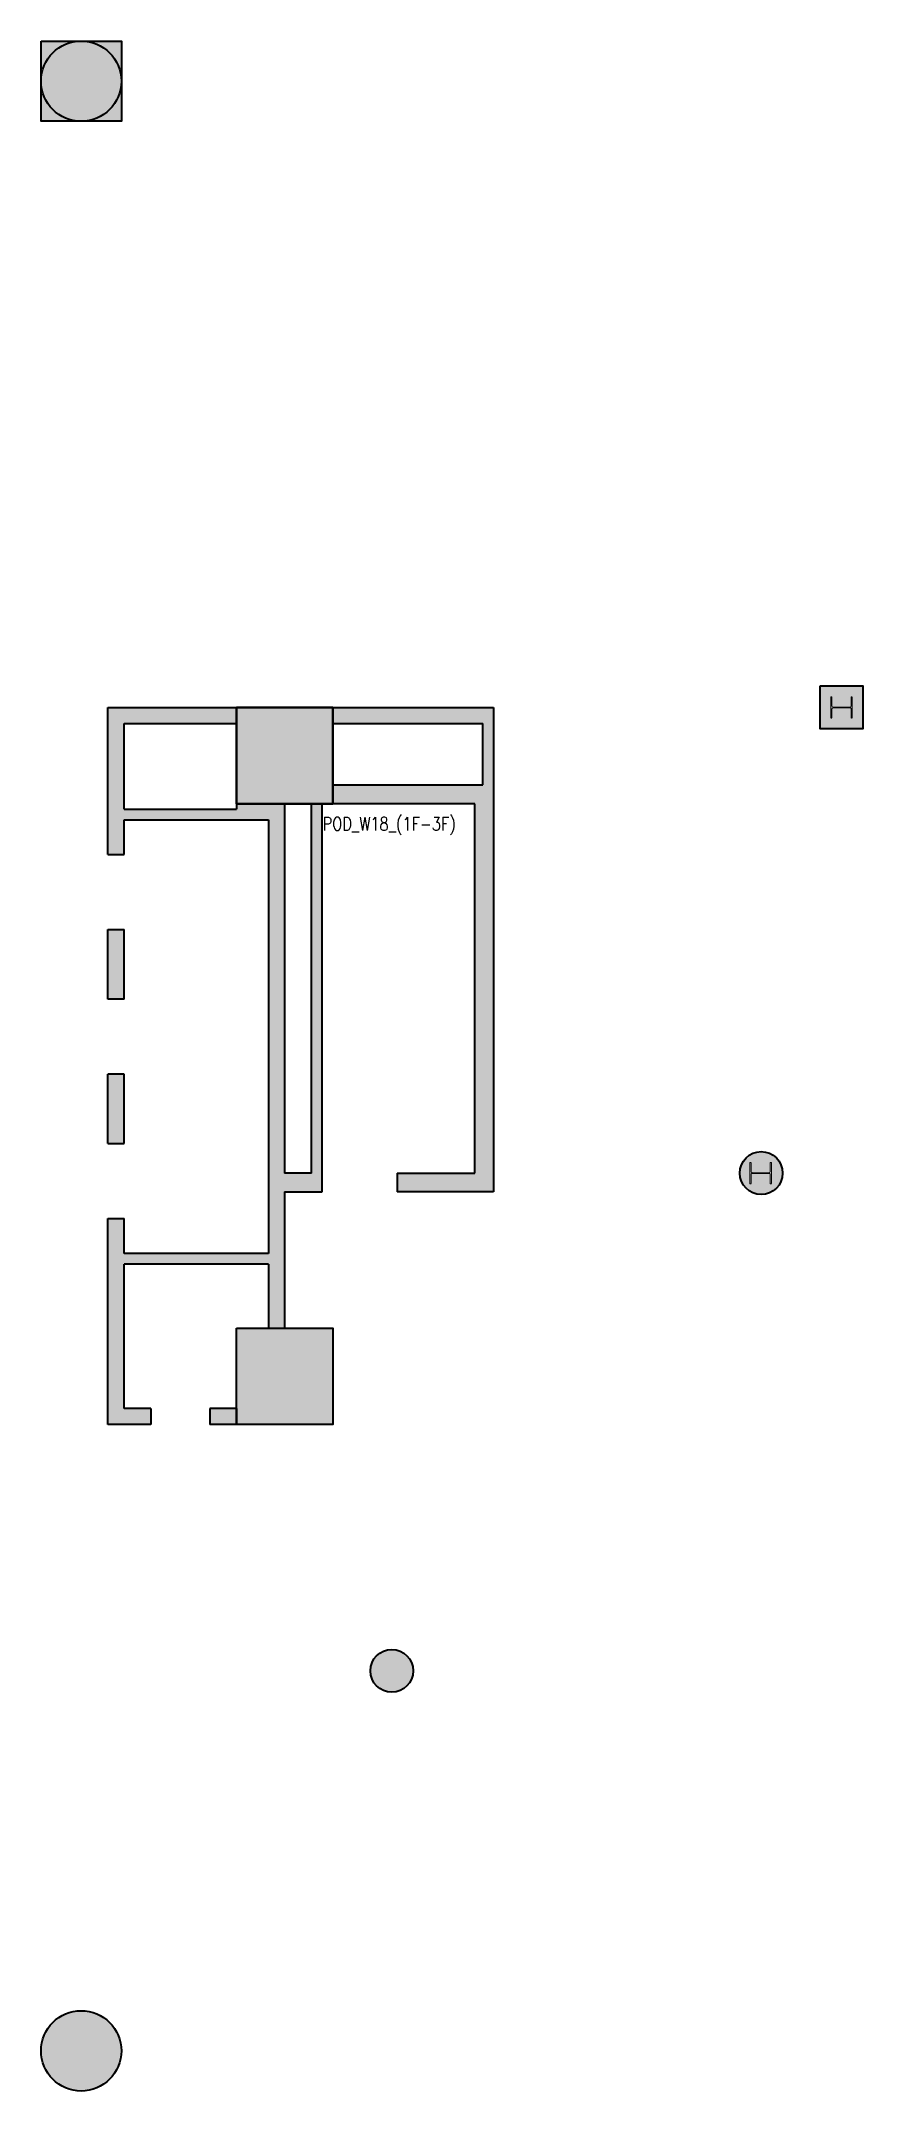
# Model space of a CAD drawing. Header units: millimetres. Extents: x 30500 to 192000, y 8450 to 78600.
# Drawn here: x 82450 to 97800, y 38850 to 77150 of the extents above; entities that cross this region are included whole.
import ezdxf

# ---------------------------------------------------------------- set-up
doc = ezdxf.new("R2010")
doc.units = ezdxf.units.MM
doc.linetypes.add('DASHED2', pattern=[9.525, 6.35, -3.175])
doc.layers.get('0').update_dxf_attribs({"lineweight": 20})
doc.layers.get('Defpoints').update_dxf_attribs({"color": 151, "lineweight": 9})
for name, color, linetype, lineweight in [('NDC_S-COLUMN', 4, 'Continuous', 40), ('NDC_S_HATCH COLUMN AND WALL', 251, 'Continuous', 13), ('NDC_S_OPENING', 9, 'DASHED2', 13), ('POD_Core wall_18.1(1F-3F)$0$NDC_S_WALL', 6, 'Continuous', 35)]:
    doc.layers.add(name, color=color, linetype=linetype, lineweight=lineweight)
doc.styles.add('POD_Core wall_18.1(1F-3F)$0$NDC_BAR 2', font='romans.shx', dxfattribs={"width": 0.8})

msp = doc.modelspace()

# ---------------------------------------------------------------- texts
at = {"layer": 'Defpoints', "style": 'POD_Core wall_18.1(1F-3F)$0$NDC_BAR 2', "width": 0.8}
msp.add_text('POD_W18_(1F-3F)', height=250, dxfattribs=at).set_placement((87708, 62400))

# ---------------------------------------------------------------- blocks, each defined once
blk = doc.blocks.new('cottron')
at = {"layer": 'NDC_S_HATCH COLUMN AND WALL'}
h = blk.add_hatch(color=256, dxfattribs=at)
h.dxf.hatch_style = 1
h.paths.add_polyline_path([(-0.5, 0, 1), (0.5, 0, 1)])
at = {"layer": 'NDC_S-COLUMN', "ltscale": 0.005}
blk.add_circle((0, 0), 0.5, dxfattribs=at)
blk = doc.blocks.new('cot')
at = {"layer": 'NDC_S_HATCH COLUMN AND WALL', "ltscale": 0.005}
h = blk.add_hatch(color=256, dxfattribs=at)
h.dxf.hatch_style = 1
h.paths.add_polyline_path([(-0.5, 0.5), (0.5, 0.5), (0.5, -0.5), (-0.5, -0.5)])
at = {"layer": 'NDC_S-COLUMN', "ltscale": 0.005}
blk.add_lwpolyline([(-0.5, 0.5), (0.5, 0.5), (0.5, -0.5), (-0.5, -0.5)], close=True, dxfattribs=at)
blk = doc.blocks.new('A$C6AF0583A')
at = {"color": 4, "linetype": 'ByBlock'}
for p, q in [((-179, 200), (-179, 28.5)), ((-157, 6.5), (157, 6.5)), ((179, 28.5), (179, 200)), ((-179, -28.5), (-179, -200)), ((157, -6.5), (-157, -6.5)), ((179, -200), (179, -28.5))]:
    blk.add_line(p, q, dxfattribs=at)
for points in [[(-179, -200), (-200, -200), (-200, 200), (-179, 200)], [(179, 200), (200, 200), (200, -200), (179, -200)]]:
    blk.add_lwpolyline(points, dxfattribs=at)
for centre, start, end in [((-157, 28.5), 180, 270), ((157, 28.5), 270, 0), ((-157, -28.5), 90, 180), ((157, -28.5), 0, 90)]:
    blk.add_arc(centre, 22, start, end, dxfattribs=at)
at = {"layer": 'Defpoints', "color": 4}
for p, q in [((6.5, 0), (-6.5, 0)), ((0, -6.5), (0, 6.5))]:
    blk.add_line(p, q, dxfattribs=at)
blk = doc.blocks.new('A$Ce0c4a0bb')
blk.add_blockref('A$C6AF0583A', (0, 0))

# ---------------------------------------------------------------- hatches: boundary and pattern name
at = {"layer": 'NDC_S_HATCH COLUMN AND WALL', "ltscale": 200}
h = msp.add_hatch(color=256, dxfattribs=at)
h.dxf.hatch_style = 1
h.paths.add_polyline_path([(90900, 64700), (87900, 64700), (87900, 64400), (90700, 64400), (90700, 63250), (87900, 63250), (87900, 62900), (90550, 62900), (90550, 56000), (89100, 56000), (89100, 55650), (90900, 55650)])
h.paths.add_polyline_path([(87700, 62900), (87500, 62900), (87500, 56000), (87000, 56000), (87000, 62900), (86100, 62900), (86100, 62800), (84000, 62800), (84000, 64400), (86100, 64400), (86100, 64700), (83700, 64700), (83700, 61950), (84000, 61950), (84000, 62600), (86700, 62600), (86700, 54500), (84000, 54500), (84000, 55150), (83700, 55150), (83700, 51300), (84500, 51300), (84500, 51600), (84000, 51600), (84000, 54300), (86700, 54300), (86700, 53100), (87000, 53100), (87000, 55650), (87700, 55650)])
h.paths.add_polyline_path([(84000, 60550), (83700, 60550), (83700, 59250), (84000, 59250)])
h.paths.add_polyline_path([(84000, 57850), (83700, 57850), (83700, 56550), (84000, 56550)])
h = msp.add_hatch(dxfattribs=at)
h.set_pattern_fill('ANGLE', color=256)
h.set_pattern_definition([(0, (0, 0), (0, 6.985), [5.08, -1.905]), (90, (0, 0), (-6.985, 4e-16), [5.08, -1.905])])
h.paths.add_polyline_path([(86100, 51600), (85600, 51600), (85600, 51300), (86100, 51300)])

# ---------------------------------------------------------------- linework, layer by layer
at = {"layer": 'POD_Core wall_18.1(1F-3F)$0$NDC_S_WALL', "ltscale": 200}
for p, q in [((83700, 61950), (83700, 64700)), ((83700, 64700), (86100, 64700)), ((84000, 62800), (84000, 64400)), ((84000, 64400), (86100, 64400)), ((87900, 64700), (90900, 64700)), ((87900, 64400), (90700, 64400)), ((90700, 63250), (90700, 64400)), ((90900, 64700), (90900, 55650)), ((87900, 63250), (90700, 63250)), ((86100, 62900), (86100, 62800)), ((87000, 62900), (87000, 56000)), ((87500, 56000), (87500, 62900)), ((90550, 62900), (87700, 62900)), ((87700, 55650), (87700, 62900)), ((90550, 56000), (90550, 62900)), ((84000, 62800), (86100, 62800)), ((84000, 61950), (84000, 62600)), ((84000, 62600), (86700, 62600)), ((86700, 62600), (86700, 54500)), ((83700, 61950), (84000, 61950)), ((83700, 59250), (83700, 60550)), ((83700, 60550), (84000, 60550)), ((84000, 59250), (84000, 60550)), ((84000, 59250), (83700, 59250)), ((83700, 56550), (83700, 57850)), ((84000, 57850), (83700, 57850)), ((84000, 56550), (84000, 57850)), ((83700, 56550), (84000, 56550)), ((87500, 56000), (87000, 56000)), ((89100, 56000), (89100, 55650)), ((89100, 56000), (90550, 56000)), ((87000, 55650), (87000, 53100)), ((87000, 55650), (87700, 55650)), ((90900, 55650), (89100, 55650)), ((83700, 55150), (84000, 55150)), ((83700, 51300), (83700, 55150)), ((84000, 54500), (84000, 55150)), ((86700, 54500), (84000, 54500)), ((84000, 51600), (84000, 54300)), ((86700, 54300), (84000, 54300)), ((86700, 54300), (86700, 53100)), ((86700, 53100), (87000, 53100)), ((84500, 51600), (84000, 51600)), ((84500, 51600), (84500, 51300)), ((86100, 51600), (85600, 51600)), ((85600, 51600), (85600, 51300)), ((86100, 51600), (86100, 51300)), ((84500, 51300), (83700, 51300)), ((86100, 51300), (85600, 51300)), ((87000, 51302), (87000, 51300))]:
    msp.add_line(p, q, dxfattribs=at)
msp.add_lwpolyline([(86100, 64700), (86100, 62900), (87900, 62900), (87900, 64700), (86100, 64700)], dxfattribs=at)

# ---------------------------------------------------------------- block references
for name, p, xscale, yscale, zscale in [('cottron', (83200, 76400), 1500, 1500, 1500), ('cot', (83200, 76400), 1500, 1500, 800), ('cot', (97400, 64700), 800, 800, 800), ('cot', (87000, 63800), 1800, 1800, 1800), ('cottron', (95900, 56000), 800, 800, 800), ('cot', (87002, 52202), 1800, 1800, 1800), ('cottron', (89000, 46700), 800, 800, 800), ('cottron', (83200, 39600), 1500, 1500, 1500)]:
    msp.add_blockref(name, p, dxfattribs=dict(xscale=xscale, yscale=yscale, zscale=zscale))
at = {"layer": 'NDC_S_OPENING', "ltscale": 200}
for p in [(97400, 64700), (95890, 56000)]:
    msp.add_blockref('A$Ce0c4a0bb', p, dxfattribs=at)

msp.set_redraw_order([(e.dxf.handle, doc.entitydb.next_handle()) for e in msp.query("TEXT MTEXT ATTDEF DIMENSION ARC_DIMENSION")])  # texts and dimensions are drawn at this point

doc.saveas('drawing.dxf')
